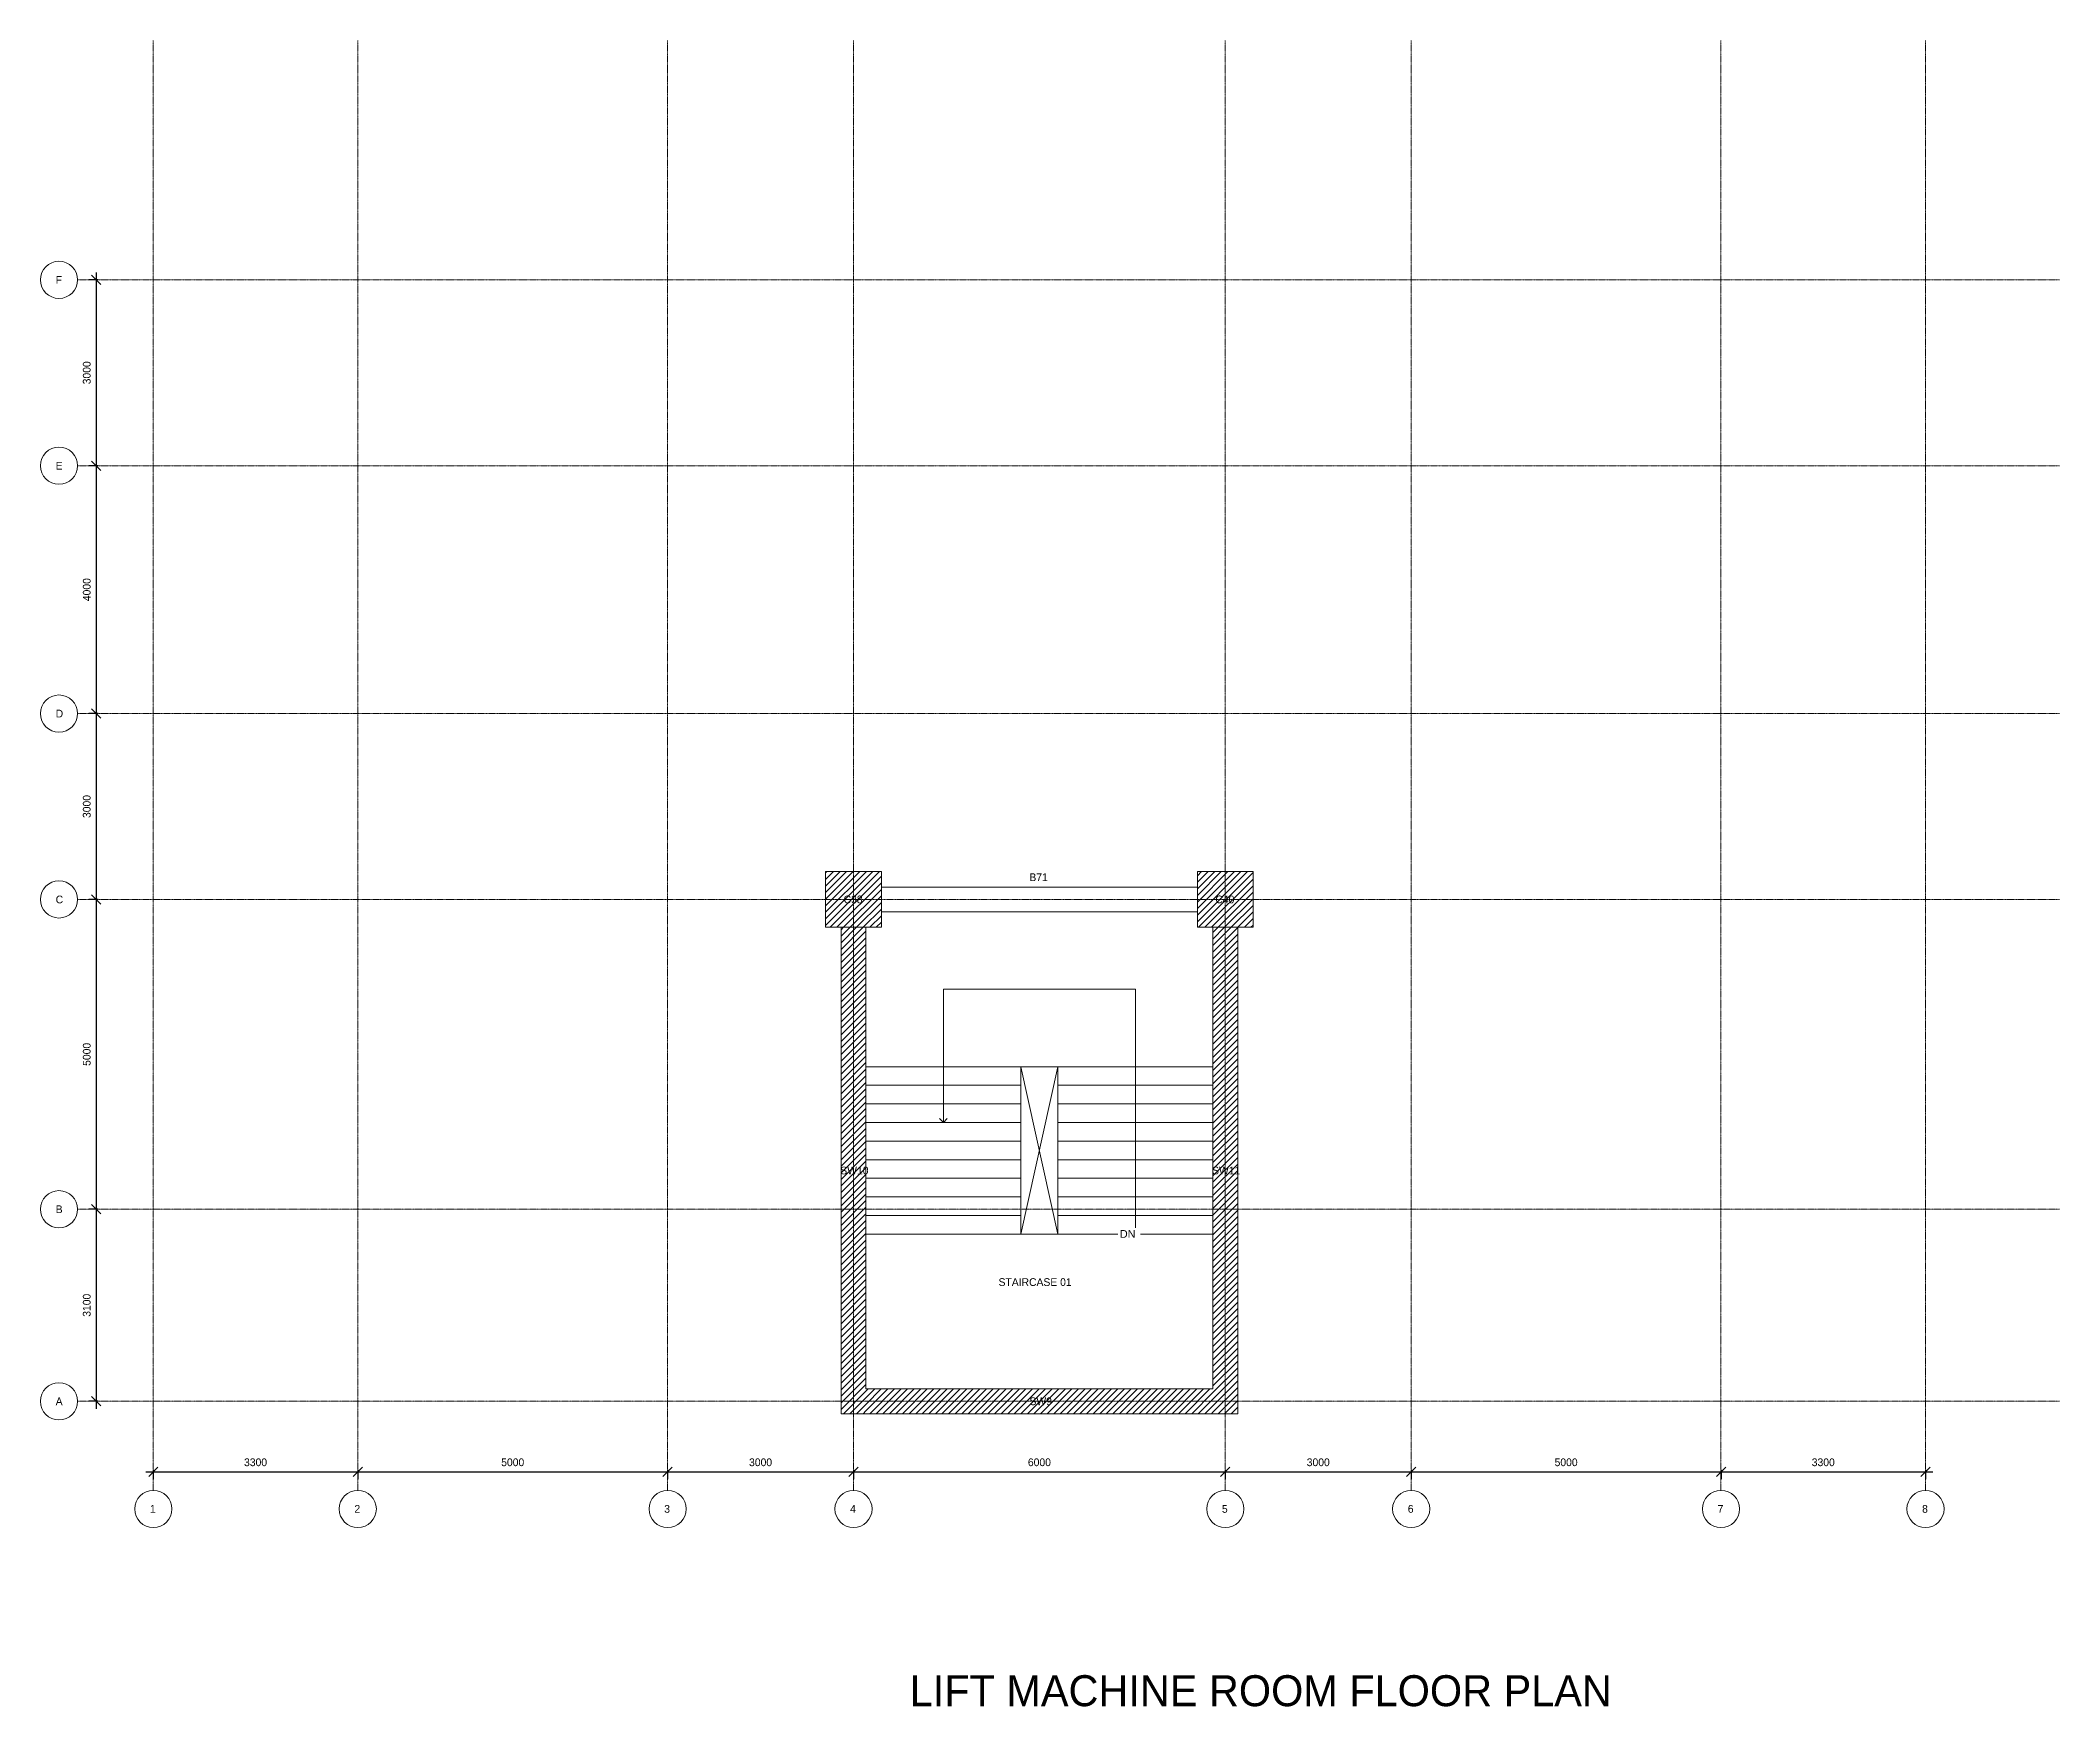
# Model space of a CAD drawing. Header units: millimetres. Extents: x -63539 to 256175, y -13917 to 28816.
# Drawn here: x 207818 to 240405, y -5028 to 21865 of the extents above; entities that cross this region are included whole.
import ezdxf

# ---------------------------------------------------------------- set-up
doc = ezdxf.new("R2010")
doc.units = ezdxf.units.MM
doc.header["$PDMODE"] = 35
doc.linetypes.add('Grid Line', pattern=[22.225, 12.7, -3.175, 3.175, -3.175])
doc.linetypes.add('Overhead', pattern=[3.96875, 2.38125, -1.5875])
for name, color, linetype, lineweight in [('A-ANNO-DIMS', 211, 'Continuous', 9), ('A-DETL', 90, 'Continuous', 18), ('Origin', 40, 'Continuous', 30), ('S-BEAM', 12, 'Continuous', 18), ('S-BEAM-IDEN', 2, 'Continuous', 9), ('S-COLS', 52, 'Continuous', 18), ('S-COLS-IDEN', 171, 'Continuous', 9), ('S-GRID', 9, 'Continuous', 9), ('S-GRID-IDEN', 9, 'Continuous', 9), ('S-STRS', 31, 'Continuous', 18), ('S-STRS-ANNO', 31, 'Continuous', 18), ('S-STRS-IDEN', 31, 'Continuous', 18)]:
    doc.layers.add(name, color=color, linetype=linetype, lineweight=lineweight)
doc.styles.add('Arial', font='arial.ttf', dxfattribs={"height": 125})
doc.styles.add('JetBrains Mono', font='JetBrainsMono-VariableFont_wght.ttf', dxfattribs={"height": 125})
doc.dimstyles.new('Diagonal_-_2_5mm_JetBrains_Mono', dxfattribs={"dimscale": 304.8, "dimtxt": 176.918969, "dimasz": 0.492126, "dimexe": 0.393701, "dimexo": 0.246063, "dimgap": 0.287073, "dimtad": 1, "dimdec": 0, "dimzin": 0, "dimdsep": 46, "dimtxsty": 'JetBrains Mono', "dimblk1": 'OBLIQUE', "dimblk2": 'OBLIQUE', "dimsah": 1, "dimcen": 0.09, "dimdle": 0.393701, "dimazin": 0, "dimtfac": 1, "dimtdec": 4, "dimtix": 1, "dimtmove": 0, "dimatfit": 3, "dimfxl": 1, "dimtvp": 1, "dimtfill": 1, "dimtolj": 1, "dimtzin": 0, "dimarcsym": 2})
pattern_1 = [(45, (209940.54, 0), (-53.033, 53.033), [])]

msp = doc.modelspace()

# ---------------------------------------------------------------- texts
at = {"layer": 'A-DETL', "insert": (221847.7, -4520.6), "char_height": 500, "attachment_point": 1, "style": 'JetBrains Mono'}
msp.add_mtext_dynamic_manual_height_columns('LIFT MACHINE ROOM FLOOR PLAN', width=13971.865, gutter_width=1, heights=[0], dxfattribs=at)
at = {"layer": 'S-BEAM-IDEN', "insert": (223778.9, 8420.6), "char_height": 125, "width": 384.81, "attachment_point": 1, "style": 'JetBrains Mono'}
msp.add_mtext('B71', dxfattribs=at)
at = {"layer": 'S-COLS-IDEN', "char_height": 125, "attachment_point": 1, "style": 'JetBrains Mono'}
for s, insert, width in [('C38', (220780.8, 8062.7), 384.81), ('C40', (226780.8, 8062.7), 384.81), ('SW10', (220728, 3687.7), 513.08), ('SW11', (226728, 3687.7), 513.08), ('SW9', (223780.8, -37.3), 384.81)]:
    msp.add_mtext(s, dxfattribs=dict(at, insert=insert, width=width))
at = {"layer": 'S-STRS-IDEN', "insert": (223281.4, 1886.7), "char_height": 125, "width": 1539.24, "attachment_point": 1, "style": 'JetBrains Mono', "bg_fill": 3, "box_fill_scale": 1.25, "bg_fill_color": 9, "bg_fill_true_color": 13158600, "bg_fill_transparency": 0}
msp.add_mtext('STAIRCASE 01', dxfattribs=at)

# ---------------------------------------------------------------- blocks, each defined once
blk = doc.blocks.new('Grid - M_Grid Head - Circle-24584-01 1st Floor Lvl_')
at = {"layer": 'S-GRID-IDEN'}
blk.add_circle((0, 0), 6, dxfattribs=at)
blk = doc.blocks.new('_Oblique')
at = {"color": 0, "linetype": 'ByBlock', "lineweight": -2}
blk.add_line((-0.5, -0.5), (0.5, 0.5), dxfattribs=at)
blk = doc.blocks.new('*D44')
at = {"layer": 'A-ANNO-DIMS', "color": 0, "lineweight": -2, "transparency": 16777216}
for p, q in [((209521, -1237), (213061, -1237)), ((209641, -1206), (209641, -1357)), ((212941, -1206), (212941, -1357))]:
    blk.add_line(p, q, dxfattribs=at)
at = {"layer": 'Defpoints', "color": 0, "transparency": 16777216}
for p in [(209641, -1131), (212941, -1131), (212941, -1237)]:
    blk.add_point(p, dxfattribs=at)
at = {"layer": 'A-ANNO-DIMS', "color": 0, "lineweight": -2, "transparency": 16777216, "xscale": 150, "yscale": 150, "zscale": 150, "rotation": 180}
blk.add_blockref('_Oblique', (209641, -1237), dxfattribs=at)
at = {"layer": 'A-ANNO-DIMS', "color": 0, "lineweight": -2, "transparency": 16777216, "xscale": 150, "yscale": 150, "zscale": 150}
blk.add_blockref('_Oblique', (212941, -1237), dxfattribs=at)
at = {"layer": 'A-ANNO-DIMS', "color": 0, "transparency": 16777216, "insert": (211291, -1085), "char_height": 125, "width": 496.29, "attachment_point": 5, "style": 'JetBrains Mono', "bg_fill": 3, "box_fill_scale": 1.1, "bg_fill_color": 9, "bg_fill_true_color": 13158600, "bg_fill_transparency": 0}
blk.add_mtext('\\A1;3300', dxfattribs=at)
blk = doc.blocks.new('*D33')
at = {"layer": 'A-ANNO-DIMS', "color": 0, "lineweight": -2, "transparency": 16777216}
for p, q in [((212821, -1237), (218061, -1237)), ((212941, -1206), (212941, -1357)), ((217941, -1206), (217941, -1357))]:
    blk.add_line(p, q, dxfattribs=at)
at = {"layer": 'Defpoints', "color": 0, "transparency": 16777216}
for p in [(212941, -1131), (217941, -1131), (217941, -1237)]:
    blk.add_point(p, dxfattribs=at)
at = {"layer": 'A-ANNO-DIMS', "color": 0, "lineweight": -2, "transparency": 16777216, "xscale": 150, "yscale": 150, "zscale": 150, "rotation": 180}
blk.add_blockref('_Oblique', (212941, -1237), dxfattribs=at)
at = {"layer": 'A-ANNO-DIMS', "color": 0, "lineweight": -2, "transparency": 16777216, "xscale": 150, "yscale": 150, "zscale": 150}
blk.add_blockref('_Oblique', (217941, -1237), dxfattribs=at)
at = {"layer": 'A-ANNO-DIMS', "color": 0, "transparency": 16777216, "insert": (215441, -1085), "char_height": 125, "width": 496.29, "attachment_point": 5, "style": 'JetBrains Mono', "bg_fill": 3, "box_fill_scale": 1.1, "bg_fill_color": 9, "bg_fill_true_color": 13158600, "bg_fill_transparency": 0}
blk.add_mtext('\\A1;5000', dxfattribs=at)
blk = doc.blocks.new('*D34')
at = {"layer": 'A-ANNO-DIMS', "color": 0, "lineweight": -2, "transparency": 16777216}
for p, q in [((217821, -1237), (221061, -1237)), ((217941, -1206), (217941, -1357)), ((220941, -1206), (220941, -1357))]:
    blk.add_line(p, q, dxfattribs=at)
at = {"layer": 'Defpoints', "color": 0, "transparency": 16777216}
for p in [(217941, -1131), (220941, -1131), (220941, -1237)]:
    blk.add_point(p, dxfattribs=at)
at = {"layer": 'A-ANNO-DIMS', "color": 0, "lineweight": -2, "transparency": 16777216, "xscale": 150, "yscale": 150, "zscale": 150, "rotation": 180}
blk.add_blockref('_Oblique', (217941, -1237), dxfattribs=at)
at = {"layer": 'A-ANNO-DIMS', "color": 0, "lineweight": -2, "transparency": 16777216, "xscale": 150, "yscale": 150, "zscale": 150}
blk.add_blockref('_Oblique', (220941, -1237), dxfattribs=at)
at = {"layer": 'A-ANNO-DIMS', "color": 0, "transparency": 16777216, "insert": (219441, -1085), "char_height": 125, "width": 496.29, "attachment_point": 5, "style": 'JetBrains Mono', "bg_fill": 3, "box_fill_scale": 1.1, "bg_fill_color": 9, "bg_fill_true_color": 13158600, "bg_fill_transparency": 0}
blk.add_mtext('\\A1;3000', dxfattribs=at)
blk = doc.blocks.new('*D35')
at = {"layer": 'A-ANNO-DIMS', "color": 0, "lineweight": -2, "transparency": 16777216}
for p, q in [((220821, -1237), (227061, -1237)), ((220941, -1206), (220941, -1357)), ((226941, -1206), (226941, -1357))]:
    blk.add_line(p, q, dxfattribs=at)
at = {"layer": 'Defpoints', "color": 0, "transparency": 16777216}
for p in [(220941, -1131), (226941, -1131), (226941, -1237)]:
    blk.add_point(p, dxfattribs=at)
at = {"layer": 'A-ANNO-DIMS', "color": 0, "lineweight": -2, "transparency": 16777216, "xscale": 150, "yscale": 150, "zscale": 150, "rotation": 180}
blk.add_blockref('_Oblique', (220941, -1237), dxfattribs=at)
at = {"layer": 'A-ANNO-DIMS', "color": 0, "lineweight": -2, "transparency": 16777216, "xscale": 150, "yscale": 150, "zscale": 150}
blk.add_blockref('_Oblique', (226941, -1237), dxfattribs=at)
at = {"layer": 'A-ANNO-DIMS', "color": 0, "transparency": 16777216, "insert": (223941, -1085), "char_height": 125, "width": 496.29, "attachment_point": 5, "style": 'JetBrains Mono', "bg_fill": 3, "box_fill_scale": 1.1, "bg_fill_color": 9, "bg_fill_true_color": 13158600, "bg_fill_transparency": 0}
blk.add_mtext('\\A1;6000', dxfattribs=at)
blk = doc.blocks.new('*D36')
at = {"layer": 'A-ANNO-DIMS', "color": 0, "lineweight": -2, "transparency": 16777216}
for p, q in [((226821, -1237), (230061, -1237)), ((226941, -1206), (226941, -1357)), ((229941, -1206), (229941, -1357))]:
    blk.add_line(p, q, dxfattribs=at)
at = {"layer": 'Defpoints', "color": 0, "transparency": 16777216}
for p in [(226941, -1131), (229941, -1131), (229941, -1237)]:
    blk.add_point(p, dxfattribs=at)
at = {"layer": 'A-ANNO-DIMS', "color": 0, "lineweight": -2, "transparency": 16777216, "xscale": 150, "yscale": 150, "zscale": 150, "rotation": 180}
blk.add_blockref('_Oblique', (226941, -1237), dxfattribs=at)
at = {"layer": 'A-ANNO-DIMS', "color": 0, "lineweight": -2, "transparency": 16777216, "xscale": 150, "yscale": 150, "zscale": 150}
blk.add_blockref('_Oblique', (229941, -1237), dxfattribs=at)
at = {"layer": 'A-ANNO-DIMS', "color": 0, "transparency": 16777216, "insert": (228441, -1085), "char_height": 125, "width": 496.29, "attachment_point": 5, "style": 'JetBrains Mono', "bg_fill": 3, "box_fill_scale": 1.1, "bg_fill_color": 9, "bg_fill_true_color": 13158600, "bg_fill_transparency": 0}
blk.add_mtext('\\A1;3000', dxfattribs=at)
blk = doc.blocks.new('*D37')
at = {"layer": 'A-ANNO-DIMS', "color": 0, "lineweight": -2, "transparency": 16777216}
for p, q in [((229821, -1237), (235061, -1237)), ((229941, -1206), (229941, -1357)), ((234941, -1206), (234941, -1357))]:
    blk.add_line(p, q, dxfattribs=at)
at = {"layer": 'Defpoints', "color": 0, "transparency": 16777216}
for p in [(229941, -1131), (234941, -1131), (234941, -1237)]:
    blk.add_point(p, dxfattribs=at)
at = {"layer": 'A-ANNO-DIMS', "color": 0, "lineweight": -2, "transparency": 16777216, "xscale": 150, "yscale": 150, "zscale": 150, "rotation": 180}
blk.add_blockref('_Oblique', (229941, -1237), dxfattribs=at)
at = {"layer": 'A-ANNO-DIMS', "color": 0, "lineweight": -2, "transparency": 16777216, "xscale": 150, "yscale": 150, "zscale": 150}
blk.add_blockref('_Oblique', (234941, -1237), dxfattribs=at)
at = {"layer": 'A-ANNO-DIMS', "color": 0, "transparency": 16777216, "insert": (232441, -1085), "char_height": 125, "width": 496.29, "attachment_point": 5, "style": 'JetBrains Mono', "bg_fill": 3, "box_fill_scale": 1.1, "bg_fill_color": 9, "bg_fill_true_color": 13158600, "bg_fill_transparency": 0}
blk.add_mtext('\\A1;5000', dxfattribs=at)
blk = doc.blocks.new('*D38')
at = {"layer": 'A-ANNO-DIMS', "color": 0, "lineweight": -2, "transparency": 16777216}
for p, q in [((234821, -1237), (238361, -1237)), ((234941, -1206), (234941, -1357)), ((238241, -1206), (238241, -1357))]:
    blk.add_line(p, q, dxfattribs=at)
at = {"layer": 'Defpoints', "color": 0, "transparency": 16777216}
for p in [(234941, -1131), (238241, -1131), (238241, -1237)]:
    blk.add_point(p, dxfattribs=at)
at = {"layer": 'A-ANNO-DIMS', "color": 0, "lineweight": -2, "transparency": 16777216, "xscale": 150, "yscale": 150, "zscale": 150, "rotation": 180}
blk.add_blockref('_Oblique', (234941, -1237), dxfattribs=at)
at = {"layer": 'A-ANNO-DIMS', "color": 0, "lineweight": -2, "transparency": 16777216, "xscale": 150, "yscale": 150, "zscale": 150}
blk.add_blockref('_Oblique', (238241, -1237), dxfattribs=at)
at = {"layer": 'A-ANNO-DIMS', "color": 0, "transparency": 16777216, "insert": (236591, -1085), "char_height": 125, "width": 496.29, "attachment_point": 5, "style": 'JetBrains Mono', "bg_fill": 3, "box_fill_scale": 1.1, "bg_fill_color": 9, "bg_fill_true_color": 13158600, "bg_fill_transparency": 0}
blk.add_mtext('\\A1;3300', dxfattribs=at)
blk = doc.blocks.new('*D39')
at = {"layer": 'A-ANNO-DIMS', "color": 0, "lineweight": -2, "transparency": 16777216}
for p, q in [((208749, 18000), (208598, 18000)), ((208718, 18120), (208718, 14880)), ((208749, 15000), (208598, 15000))]:
    blk.add_line(p, q, dxfattribs=at)
at = {"layer": 'Defpoints', "color": 0, "transparency": 16777216}
for p in [(208824, 18000), (208718, 15000), (208824, 15000)]:
    blk.add_point(p, dxfattribs=at)
at = {"layer": 'A-ANNO-DIMS', "color": 0, "lineweight": -2, "transparency": 16777216, "xscale": 150, "yscale": 150, "zscale": 150}
for p, rotation in [((208718, 18000), 90), ((208718, 15000), 270)]:
    blk.add_blockref('_Oblique', p, dxfattribs=dict(at, rotation=rotation))
at = {"layer": 'A-ANNO-DIMS', "color": 0, "transparency": 16777216, "insert": (208567, 16500), "char_height": 125, "width": 496.29, "attachment_point": 5, "rotation": 90, "style": 'JetBrains Mono', "bg_fill": 3, "box_fill_scale": 1.1, "bg_fill_color": 9, "bg_fill_true_color": 13158600, "bg_fill_transparency": 0}
blk.add_mtext('\\A1;3000', dxfattribs=at)
blk = doc.blocks.new('*D40')
at = {"layer": 'A-ANNO-DIMS', "color": 0, "lineweight": -2, "transparency": 16777216}
for p, q in [((208749, 15000), (208598, 15000)), ((208718, 15120), (208718, 10880)), ((208749, 11000), (208598, 11000))]:
    blk.add_line(p, q, dxfattribs=at)
at = {"layer": 'Defpoints', "color": 0, "transparency": 16777216}
for p in [(208824, 15000), (208718, 11000), (208824, 11000)]:
    blk.add_point(p, dxfattribs=at)
at = {"layer": 'A-ANNO-DIMS', "color": 0, "lineweight": -2, "transparency": 16777216, "xscale": 150, "yscale": 150, "zscale": 150}
for p, rotation in [((208718, 15000), 90), ((208718, 11000), 270)]:
    blk.add_blockref('_Oblique', p, dxfattribs=dict(at, rotation=rotation))
at = {"layer": 'A-ANNO-DIMS', "color": 0, "transparency": 16777216, "insert": (208567, 13000), "char_height": 125, "width": 496.29, "attachment_point": 5, "rotation": 90, "style": 'JetBrains Mono', "bg_fill": 3, "box_fill_scale": 1.1, "bg_fill_color": 9, "bg_fill_true_color": 13158600, "bg_fill_transparency": 0}
blk.add_mtext('\\A1;4000', dxfattribs=at)
blk = doc.blocks.new('*D41')
at = {"layer": 'A-ANNO-DIMS', "color": 0, "lineweight": -2, "transparency": 16777216}
for p, q in [((208718, 11120), (208718, 7880)), ((208749, 11000), (208598, 11000)), ((208749, 8000), (208598, 8000))]:
    blk.add_line(p, q, dxfattribs=at)
at = {"layer": 'Defpoints', "color": 0, "transparency": 16777216}
for p in [(208824, 11000), (208718, 8000), (208824, 8000)]:
    blk.add_point(p, dxfattribs=at)
at = {"layer": 'A-ANNO-DIMS', "color": 0, "lineweight": -2, "transparency": 16777216, "xscale": 150, "yscale": 150, "zscale": 150}
for p, rotation in [((208718, 11000), 90), ((208718, 8000), 270)]:
    blk.add_blockref('_Oblique', p, dxfattribs=dict(at, rotation=rotation))
at = {"layer": 'A-ANNO-DIMS', "color": 0, "transparency": 16777216, "insert": (208567, 9500), "char_height": 125, "width": 496.29, "attachment_point": 5, "rotation": 90, "style": 'JetBrains Mono', "bg_fill": 3, "box_fill_scale": 1.1, "bg_fill_color": 9, "bg_fill_true_color": 13158600, "bg_fill_transparency": 0}
blk.add_mtext('\\A1;3000', dxfattribs=at)
blk = doc.blocks.new('*D42')
at = {"layer": 'A-ANNO-DIMS', "color": 0, "lineweight": -2, "transparency": 16777216}
for p, q in [((208749, 8000), (208598, 8000)), ((208718, 8120), (208718, 2880)), ((208749, 3000), (208598, 3000))]:
    blk.add_line(p, q, dxfattribs=at)
at = {"layer": 'Defpoints', "color": 0, "transparency": 16777216}
for p in [(208824, 8000), (208718, 3000), (208824, 3000)]:
    blk.add_point(p, dxfattribs=at)
at = {"layer": 'A-ANNO-DIMS', "color": 0, "lineweight": -2, "transparency": 16777216, "xscale": 150, "yscale": 150, "zscale": 150}
for p, rotation in [((208718, 8000), 90), ((208718, 3000), 270)]:
    blk.add_blockref('_Oblique', p, dxfattribs=dict(at, rotation=rotation))
at = {"layer": 'A-ANNO-DIMS', "color": 0, "transparency": 16777216, "insert": (208567, 5500), "char_height": 125, "width": 496.29, "attachment_point": 5, "rotation": 90, "style": 'JetBrains Mono', "bg_fill": 3, "box_fill_scale": 1.1, "bg_fill_color": 9, "bg_fill_true_color": 13158600, "bg_fill_transparency": 0}
blk.add_mtext('\\A1;5000', dxfattribs=at)
blk = doc.blocks.new('*D43')
at = {"layer": 'A-ANNO-DIMS', "color": 0, "lineweight": -2, "transparency": 16777216}
for p, q in [((208749, 3000), (208598, 3000)), ((208718, 3120), (208718, -220)), ((208749, -100), (208598, -100))]:
    blk.add_line(p, q, dxfattribs=at)
at = {"layer": 'Defpoints', "color": 0, "transparency": 16777216}
for p in [(208824, 3000), (208718, -100), (208824, -100)]:
    blk.add_point(p, dxfattribs=at)
at = {"layer": 'A-ANNO-DIMS', "color": 0, "lineweight": -2, "transparency": 16777216, "xscale": 150, "yscale": 150, "zscale": 150}
for p, rotation in [((208718, 3000), 90), ((208718, -100), 270)]:
    blk.add_blockref('_Oblique', p, dxfattribs=dict(at, rotation=rotation))
at = {"layer": 'A-ANNO-DIMS', "color": 0, "transparency": 16777216, "insert": (208567, 1450), "char_height": 125, "width": 496.29, "attachment_point": 5, "rotation": 90, "style": 'JetBrains Mono', "bg_fill": 3, "box_fill_scale": 1.1, "bg_fill_color": 9, "bg_fill_true_color": 13158600, "bg_fill_transparency": 0}
blk.add_mtext('\\A1;3100', dxfattribs=at)

# ---------------------------------------------------------------- hatches: boundary and pattern name
at = {"layer": 'S-COLS'}
h = msp.add_hatch(dxfattribs=at)
h.set_pattern_fill('FP_1', color=8, style=0, pattern_type=2)
h.set_pattern_definition(pattern_1)
h.paths.add_polyline_path([(221390.5, 7550), (221390.5, 8450), (220490.5, 8450), (220490.5, 7550)])
h = msp.add_hatch(dxfattribs=at)
h.set_pattern_fill('FP_1', color=8, style=0, pattern_type=2)
h.set_pattern_definition(pattern_1)
h.paths.add_polyline_path([(227390.5, 7550), (227390.5, 8450), (226490.5, 8450), (226490.5, 7550)])
h = msp.add_hatch(dxfattribs=at)
h.set_pattern_fill('FP_1', color=8, style=0, pattern_type=2)
h.set_pattern_definition(pattern_1)
h.paths.add_polyline_path([(221140.5, -300), (221140.5, 7550), (220740.5, 7550), (220740.5, -300)])
h = msp.add_hatch(dxfattribs=at)
h.set_pattern_fill('FP_1', color=8, style=0, pattern_type=2)
h.set_pattern_definition(pattern_1)
h.paths.add_polyline_path([(227140.5, -300), (227140.5, 7550), (226740.5, 7550), (226740.5, -300)])
h = msp.add_hatch(dxfattribs=at)
h.set_pattern_fill('FP_1', color=8, style=0, pattern_type=2)
h.set_pattern_definition(pattern_1)
h.paths.add_polyline_path([(226740.5, -300), (226740.5, 100), (221140.5, 100), (221140.5, -300), (224319.5, -300)])

# ---------------------------------------------------------------- linework, layer by layer
at = {"layer": 'A-DETL'}
for p, q in [((223640.5, 5300), (224240.5, 2600)), ((223640.5, 2600), (224240.5, 5300))]:
    msp.add_line(p, q, dxfattribs=at)
at = {"layer": 'Origin'}
msp.add_point((221140.5, 7550), dxfattribs=at)
at = {"layer": 'S-BEAM'}
for p, q in [((220490.5, 7800), (220490.5, 8200)), ((220740.5, 8450), (221140.5, 8450)), ((221390.5, 8200), (221390.5, 7800)), ((226490.5, 8200), (221390.5, 8200)), ((226490.5, 7800), (226490.5, 8200)), ((226740.5, 8450), (227140.5, 8450)), ((227390.5, 8200), (227390.5, 7800)), ((221390.5, 7800), (226490.5, 7800)), ((220740.5, 2800), (220740.5, 3200)), ((227140.5, 3200), (227140.5, 2800)), ((220740.5, -300), (220740.5, 100)), ((227140.5, 100), (227140.5, -300))]:
    msp.add_line(p, q, dxfattribs=at)
at = {"layer": 'S-COLS'}
for p, q in [((220490.5, 8450), (221390.5, 8450)), ((220490.5, 7550), (220490.5, 8450)), ((221390.5, 8450), (221390.5, 7550)), ((226490.5, 8450), (227390.5, 8450)), ((226490.5, 7550), (226490.5, 8450)), ((227390.5, 8450), (227390.5, 7550)), ((221390.5, 7550), (220490.5, 7550)), ((220740.5, 7550), (221140.5, 7550)), ((220740.5, -300), (220740.5, 7550)), ((221140.5, 7550), (221140.5, 100)), ((227390.5, 7550), (226490.5, 7550)), ((226740.5, 7550), (227140.5, 7550)), ((226740.5, 100), (226740.5, 7550)), ((227140.5, 7550), (227140.5, -300)), ((221140.5, 100), (226740.5, 100)), ((221140.5, -300), (220740.5, -300)), ((226740.5, -300), (221140.5, -300)), ((227140.5, -300), (226740.5, -300))]:
    msp.add_line(p, q, dxfattribs=at)
at = {"layer": 'S-GRID', "linetype": 'Grid Line'}
for p, q in [((209640.5, 21865.2), (209640.5, -1537.1)), ((212940.5, 21865.2), (212940.5, -1537.1)), ((217940.5, 21865.2), (217940.5, -1537.1)), ((220940.5, 21865.2), (220940.5, -1537.1)), ((226940.5, 21865.2), (226940.5, -1537.1)), ((229940.5, 21865.2), (229940.5, -1537.1)), ((234940.5, 21865.2), (234940.5, -1537.1)), ((238240.5, 21865.2), (238240.5, -1537.1)), ((240405.2, 18000), (208418.4, 18000)), ((240405.2, 15000), (208418.4, 15000)), ((240405.2, 11000), (208418.4, 11000)), ((240405.2, 8000), (208418.4, 8000)), ((240405.2, 3000), (208418.4, 3000)), ((240405.2, -100), (208418.4, -100))]:
    msp.add_line(p, q, dxfattribs=at)
at = {"layer": 'S-STRS'}
for p, q in [((221140.5, 5300), (223640.5, 5300)), ((223640.5, 5300), (224240.5, 5300)), ((223640.5, 5000), (223640.5, 5300)), ((226740.5, 5300), (224240.5, 5300)), ((224240.5, 5300), (224240.5, 5000)), ((221140.5, 5000), (223640.5, 5000)), ((223640.5, 4700), (223640.5, 5000)), ((224240.5, 5000), (224240.5, 4700)), ((226740.5, 5000), (224240.5, 5000)), ((221140.5, 4700), (223640.5, 4700)), ((223640.5, 4400), (223640.5, 4700)), ((224240.5, 4700), (224240.5, 4400)), ((226740.5, 4700), (224240.5, 4700)), ((221140.5, 4400), (223640.5, 4400)), ((223640.5, 4100), (223640.5, 4400)), ((224240.5, 4400), (224240.5, 4100)), ((226740.5, 4400), (224240.5, 4400)), ((221140.5, 4100), (223640.5, 4100)), ((223640.5, 3800), (223640.5, 4100)), ((224240.5, 4100), (224240.5, 3800)), ((226740.5, 4100), (224240.5, 4100)), ((221140.5, 3800), (223640.5, 3800)), ((223640.5, 3500), (223640.5, 3800)), ((224240.5, 3800), (224240.5, 3500)), ((226740.5, 3800), (224240.5, 3800)), ((221140.5, 3500), (223640.5, 3500)), ((223640.5, 3200), (223640.5, 3500)), ((224240.5, 3500), (224240.5, 3200)), ((226740.5, 3500), (224240.5, 3500)), ((221140.5, 3200), (223640.5, 3200)), ((223640.5, 2900), (223640.5, 3200)), ((224240.5, 3200), (224240.5, 2900)), ((226740.5, 3200), (224240.5, 3200)), ((221140.5, 2900), (223640.5, 2900)), ((223640.5, 2600), (223640.5, 2900)), ((224240.5, 2900), (224240.5, 2600)), ((226740.5, 2900), (224240.5, 2900)), ((221140.5, 2600), (221140.5, 100)), ((224240.5, 2600), (221140.5, 2600)), ((226740.5, 2600), (224240.5, 2600)), ((226740.5, 100), (226740.5, 2600)), ((221140.5, 100), (226740.5, 100))]:
    msp.add_line(p, q, dxfattribs=at)
at = {"layer": 'S-STRS', "linetype": 'Overhead'}
for p, q in [((221140.5, 5300), (223640.5, 5300)), ((226740.5, 5300), (224240.5, 5300)), ((221140.5, 5000), (223640.5, 5000)), ((226740.5, 5000), (224240.5, 5000)), ((221140.5, 4700), (223640.5, 4700)), ((226740.5, 4700), (224240.5, 4700)), ((221140.5, 4400), (223640.5, 4400)), ((226740.5, 4400), (224240.5, 4400)), ((221140.5, 4100), (223640.5, 4100)), ((226740.5, 4100), (224240.5, 4100)), ((221140.5, 3800), (223640.5, 3800)), ((226740.5, 3800), (224240.5, 3800)), ((221140.5, 3500), (223640.5, 3500)), ((226740.5, 3500), (224240.5, 3500)), ((221140.5, 3200), (223640.5, 3200)), ((226740.5, 3200), (224240.5, 3200)), ((221140.5, 2900), (223640.5, 2900)), ((226740.5, 2900), (224240.5, 2900)), ((226740.5, 2600), (224240.5, 2600))]:
    msp.add_line(p, q, dxfattribs=at)
at = {"layer": 'S-STRS-ANNO'}
for p, q in [((222390.5, 6550), (225490.5, 6550)), ((222390.5, 5300), (222390.5, 6550)), ((225490.5, 6550), (225490.5, 5300)), ((222390.5, 5000), (222390.5, 5300)), ((225490.5, 5300), (225490.5, 5000)), ((222390.5, 4700), (222390.5, 5000)), ((225490.5, 5000), (225490.5, 4700)), ((222390.5, 4400), (222390.5, 4700)), ((225490.5, 4700), (225490.5, 4400)), ((222390.5, 4400), (222328, 4462.5)), ((222390.5, 4400), (222453, 4462.5)), ((225490.5, 4400), (225490.5, 4100)), ((225490.5, 4100), (225490.5, 3800)), ((225490.5, 3800), (225490.5, 3500)), ((225490.5, 3500), (225490.5, 3200)), ((225490.5, 3200), (225490.5, 2900)), ((225490.5, 2900), (225490.5, 2600))]:
    msp.add_line(p, q, dxfattribs=at)

# ---------------------------------------------------------------- block references
at = {"layer": 'S-GRID-IDEN', "xscale": 49.99999999999998, "yscale": 49.99999999999998, "zscale": 49.99999999999998}
for p, rotation in [((208118.4, 18000), 89.99999999999984), ((208118.4, 15000), 89.99999999999984), ((208118.4, 11000), 89.99999999999982), ((208118.4, 8000), 89.99999999999982), ((208118.4, 3000), 89.99999999999982), ((208118.4, -100), 89.99999999999982), ((209640.5, -1837.1), 180), ((212940.5, -1837.1), 180), ((217940.5, -1837.1), 180), ((220940.5, -1837.1), 180), ((226940.5, -1837.1), 180), ((229940.5, -1837.1), 180), ((234940.5, -1837.1), 180), ((238240.5, -1837.1), 180)]:
    msp.add_blockref('Grid - M_Grid Head - Circle-24584-01 1st Floor Lvl_', p, dxfattribs=dict(at, rotation=rotation))

msp.set_redraw_order([(e.dxf.handle, doc.entitydb.next_handle()) for e in msp.query("TEXT MTEXT ATTDEF DIMENSION ARC_DIMENSION")])  # texts and dimensions are drawn at this point

# ---------------------------------------------------------------- next in the draw order: texts
at = {"layer": 'S-GRID-IDEN', "char_height": 125, "width": 128.27, "attachment_point": 1, "style": 'JetBrains Mono', "bg_fill": 3, "box_fill_scale": 1.25, "bg_fill_color": 9, "bg_fill_true_color": 13158600, "bg_fill_transparency": 0}
for s, insert in [('F', (208065.2, 18062.1)), ('E', (208065.2, 15062.1)), ('D', (208065.2, 11062.1)), ('C', (208065.2, 8062.1)), ('B', (208065.2, 3062.1)), ('A', (208065.2, -37.9)), ('1', (209586.1, -1773.7)), ('2', (212886.1, -1773.7)), ('3', (217886.1, -1773.7)), ('4', (220886.1, -1773.7)), ('5', (226886.1, -1773.7)), ('6', (229886.1, -1773.7)), ('7', (234886.1, -1773.7)), ('8', (238186.1, -1773.7))]:
    msp.add_mtext(s, dxfattribs=dict(at, insert=insert))
at = {"layer": 'S-STRS-IDEN', "insert": (225239.4, 2664.2), "char_height": 125, "width": 301.369, "attachment_point": 1, "line_spacing_factor": 0.941778, "style": 'Arial', "bg_fill": 3, "box_fill_scale": 1.25, "bg_fill_color": 9, "bg_fill_true_color": 13158600, "bg_fill_transparency": 0}
msp.add_mtext('DN', dxfattribs=at)

# ---------------------------------------------------------------- next in the draw order: dimensions: what is measured, and where the dimension line sits
at = {"layer": 'A-ANNO-DIMS'}
dim = msp.add_linear_dim(base=(208718.4, 15000), p1=(208824.4, 18000), p2=(208824.4, 15000), angle=90, dimstyle='Diagonal_-_2_5mm_JetBrains_Mono', override={"dimpost": '<>', "dimfxl": 3000}, dxfattribs=at)
dim.commit()
dim.dimension.update_dxf_attribs({"geometry": '*D39', "text_midpoint": (208566.7, 16500)})
dim = msp.add_linear_dim(base=(212940.5, -1237.1), p1=(209640.5, -1131.1), p2=(212940.5, -1131.1), dimstyle='Diagonal_-_2_5mm_JetBrains_Mono', override={"dimpost": '<>', "dimfxl": 3300}, dxfattribs=at)
dim.commit()
dim.dimension.update_dxf_attribs({"geometry": '*D44', "text_midpoint": (211290.5, -1085.4)})

# ---------------------------------------------------------------- next in the draw order: dimensions: what is measured, and where the dimension line sits
dim = msp.add_linear_dim(base=(208718.4, 11000), p1=(208824.4, 15000), p2=(208824.4, 11000), angle=90, dimstyle='Diagonal_-_2_5mm_JetBrains_Mono', override={"dimpost": '<>', "dimfxl": 4000}, dxfattribs=at)
dim.commit()
dim.dimension.update_dxf_attribs({"geometry": '*D40', "text_midpoint": (208566.7, 13000)})
dim = msp.add_linear_dim(base=(217940.5, -1237.1), p1=(212940.5, -1131.1), p2=(217940.5, -1131.1), dimstyle='Diagonal_-_2_5mm_JetBrains_Mono', override={"dimpost": '<>', "dimfxl": 5000}, dxfattribs=at)
dim.commit()
dim.dimension.update_dxf_attribs({"geometry": '*D33', "text_midpoint": (215440.5, -1085.4)})

# ---------------------------------------------------------------- next in the draw order: dimensions: what is measured, and where the dimension line sits
dim = msp.add_linear_dim(base=(208718.4, 8000), p1=(208824.4, 11000), p2=(208824.4, 8000), angle=90, dimstyle='Diagonal_-_2_5mm_JetBrains_Mono', override={"dimpost": '<>', "dimfxl": 3000}, dxfattribs=at)
dim.commit()
dim.dimension.update_dxf_attribs({"geometry": '*D41', "text_midpoint": (208566.7, 9500)})
dim = msp.add_linear_dim(base=(220940.5, -1237.1), p1=(217940.5, -1131.1), p2=(220940.5, -1131.1), dimstyle='Diagonal_-_2_5mm_JetBrains_Mono', override={"dimpost": '<>', "dimfxl": 3000}, dxfattribs=at)
dim.commit()
dim.dimension.update_dxf_attribs({"geometry": '*D34', "text_midpoint": (219440.5, -1085.4)})

# ---------------------------------------------------------------- next in the draw order: dimensions: what is measured, and where the dimension line sits
dim = msp.add_linear_dim(base=(208718.4, 3000), p1=(208824.4, 8000), p2=(208824.4, 3000), angle=90, dimstyle='Diagonal_-_2_5mm_JetBrains_Mono', override={"dimpost": '<>', "dimfxl": 5000}, dxfattribs=at)
dim.commit()
dim.dimension.update_dxf_attribs({"geometry": '*D42', "text_midpoint": (208566.7, 5500)})
dim = msp.add_linear_dim(base=(226940.5, -1237.1), p1=(220940.5, -1131.1), p2=(226940.5, -1131.1), dimstyle='Diagonal_-_2_5mm_JetBrains_Mono', override={"dimpost": '<>', "dimfxl": 6000}, dxfattribs=at)
dim.commit()
dim.dimension.update_dxf_attribs({"geometry": '*D35', "text_midpoint": (223940.5, -1085.4)})

# ---------------------------------------------------------------- next in the draw order: dimensions: what is measured, and where the dimension line sits
dim = msp.add_linear_dim(base=(208718.4, -100), p1=(208824.4, 3000), p2=(208824.4, -100), angle=90, dimstyle='Diagonal_-_2_5mm_JetBrains_Mono', override={"dimpost": '<>', "dimfxl": 3100}, dxfattribs=at)
dim.commit()
dim.dimension.update_dxf_attribs({"geometry": '*D43', "text_midpoint": (208566.7, 1450)})
dim = msp.add_linear_dim(base=(229940.5, -1237.1), p1=(226940.5, -1131.1), p2=(229940.5, -1131.1), dimstyle='Diagonal_-_2_5mm_JetBrains_Mono', override={"dimpost": '<>', "dimfxl": 3000}, dxfattribs=at)
dim.commit()
dim.dimension.update_dxf_attribs({"geometry": '*D36', "text_midpoint": (228440.5, -1085.4)})

# ---------------------------------------------------------------- next in the draw order: dimensions: what is measured, and where the dimension line sits
dim = msp.add_linear_dim(base=(234940.5, -1237.1), p1=(229940.5, -1131.1), p2=(234940.5, -1131.1), dimstyle='Diagonal_-_2_5mm_JetBrains_Mono', override={"dimpost": '<>', "dimfxl": 5000}, dxfattribs=at)
dim.commit()
dim.dimension.update_dxf_attribs({"geometry": '*D37', "text_midpoint": (232440.5, -1085.4)})

# ---------------------------------------------------------------- next in the draw order: dimensions: what is measured, and where the dimension line sits
dim = msp.add_linear_dim(base=(238240.5, -1237.1), p1=(234940.5, -1131.1), p2=(238240.5, -1131.1), dimstyle='Diagonal_-_2_5mm_JetBrains_Mono', override={"dimpost": '<>', "dimfxl": 3300}, dxfattribs=at)
dim.commit()
dim.dimension.update_dxf_attribs({"geometry": '*D38', "text_midpoint": (236590.5, -1085.4)})

doc.saveas('drawing.dxf')
